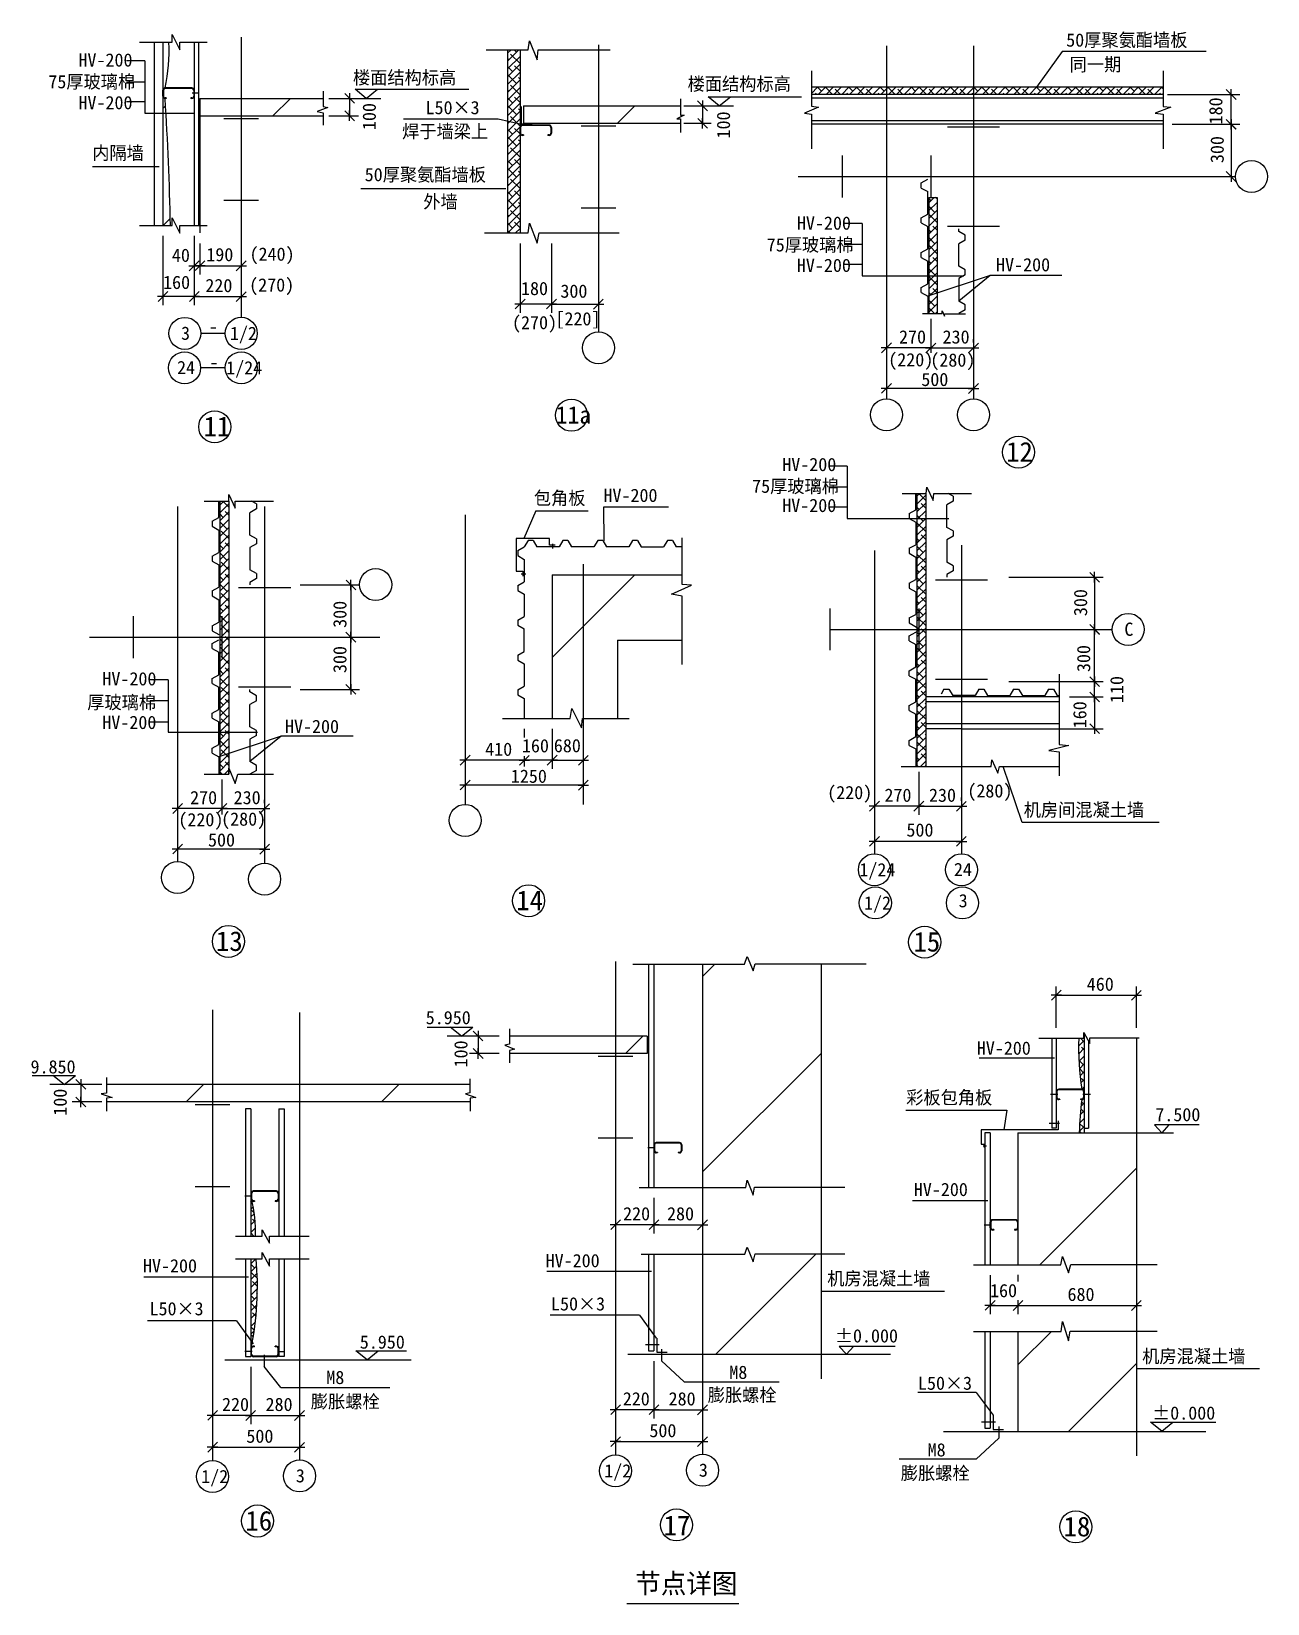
# Model space of a CAD drawing. Header units: metres. Extents: x 14794 to 21891, y 1575 to 10603.
import ezdxf

# ---------------------------------------------------------------- set-up
doc = ezdxf.new("R2010")
doc.units = ezdxf.units.M
for name, color, linetype in [('TK', 7, 'Continuous'), ('ZB', 7, 'Continuous'), ('ZC', 7, 'Continuous')]:
    doc.layers.add(name, color=color, linetype=linetype)
pattern_1 = [(45, (0, 0), (-561.266, 561.266), [])]
pattern_2 = [(45, (0, 0), (-336.76, 336.76), [])]
pattern_3 = [(45, (0, 0), (-449.013, 449.013), [])]

msp = doc.modelspace()

# ---------------------------------------------------------------- texts
for s, p in [('50厚聚氨酯墙板', (20735.17, 10515.82)), ('HV-200', (15063.5, 10401.24)), ('楼面结构标高', (16639.59, 10300.34)), ('同一期', (20754.73, 10375.55)), ('75厚玻璃棉', (14890.56, 10276.48)), ('楼面结构标高', (18561.18, 10264.23)), ('HV-200', (15063.5, 10156.41)), ('L50×3', (17056.52, 10127.95)), ('焊于墙梁上', (16921.98, 9991.5)), ('内隔墙', (15142.66, 9867.19)), ('50厚聚氨酯墙板', (16707.04, 9742.94)), ('外墙', (17043.73, 9587.89)), ('HV-200', (19188.99, 9464.63)), ('75厚玻璃棉', (19015.64, 9339.87)), ('40', (15600.1, 9279.97)), ('190', (15797.67, 9283.65)), ('(240)', (16045.96, 9286.49)), ('HV-200', (20332.51, 9225.62)), ('HV-200', (19188.59, 9222.06)), ('160', (15549.34, 9124.24)), ('220', (15792.17, 9106.06)), ('(270)', (16043.73, 9109.36)), ('180', (17604.7, 9089.11)), ('300', (17830.76, 9073.94)), ('(270)', (17553.02, 8893.19)), ('[220]', (17802.23, 8915.13)), ('3', (15652.5, 8832.37)), ('-', (15812.13, 8870.97)), ('1/2', (15933.38, 8831.31)), ('270', (19775.22, 8811)), ('230', (20025.22, 8811)), ('(220)', (19713.33, 8679.89)), ('(280)', (19954.98, 8678.21)), ('24', (15629.62, 8635.13)), ('-', (15815.89, 8666.86)), ('1/24', (15911.77, 8633.65)), ('500', (19903.22, 8566.91)), ('HV-200', (19104.82, 8078.46)), ('75厚玻璃棉', (18931.64, 7953.7)), ('包角板', (17678.21, 7885.48)), ('HV-200', (18078.08, 7901.21)), ('HV-200', (19104.59, 7843.37)), ('C', (21069.11, 7132.27)), ('HV-200', (15200.99, 6847.86)), ('厚玻璃棉', (15114.12, 6712.47)), ('HV-200', (15200.59, 6597.36)), ('HV-200', (16249.44, 6574.3)), ('410', (17398.89, 6443.42)), ('160', (17609.88, 6463.27)), ('680', (17793.13, 6463.9)), ('1250', (17546.33, 6288.46)), ('270', (15704.62, 6165.72)), ('230', (15954.62, 6165.72)), ('(220)', (19362.76, 6194.53)), ('270', (19691.52, 6179.28)), ('230', (19947.29, 6179.28)), ('(280)', (20167.66, 6204.12)), ('机房间混凝土墙', (20491.28, 6095.39)), ('(220)', (15637.07, 6038.7)), ('(280)', (15882.83, 6042.29)), ('500', (19817.76, 5979.57)), ('500', (15807.35, 5922.44)), ('1/24', (19547.32, 5751.3)), ('24', (20090.56, 5752.77)), ('1/2', (19574.24, 5560.52)), ('3', (20117.48, 5573.48)), ('460', (20853.36, 5094.26)), ('5.950', (17057.55, 4902.17)), ('HV-200', (20221.8, 4726.88)), ('9.850', (14788.28, 4619.71)), ('彩板包角板', (19816.6, 4443.47)), ('7.500', (21246.86, 4345.02)), ('HV-200', (19860.17, 3915.16)), ('220', (18190.79, 3775.88)), ('280', (18443.05, 3775.88)), ('HV-200', (15434.02, 3477.21)), ('HV-200', (17746.11, 3506.56)), ('机房混凝土墙', (19362.98, 3403.92)), ('160', (20297.8, 3334.57)), ('680', (20742.64, 3312.86)), ('L50×3', (15471.77, 3230.37)), ('L50×3', (17777.01, 3258.35)), ('5.950', (16679.08, 3039.05)), ('±0.000', (19407.42, 3074.84)), ('机房混凝土墙', (21171.36, 2957.67)), ('M8', (16486.6, 2835.84)), ('M8', (18800.8, 2865.45)), ('膨胀螺栓', (18677.03, 2734.77)), ('L50×3', (19884.09, 2802.91)), ('220', (15887.86, 2680.95)), ('280', (16137.86, 2680.95)), ('膨胀螺栓', (16397.9, 2697.61)), ('220', (18188.97, 2713.07)), ('280', (18452.06, 2713.07)), ('±0.000', (21228.97, 2631.63)), ('500', (16027.72, 2498.61)), ('500', (18341.92, 2530.73)), ('M8', (19939.44, 2420.06)), ('1/2', (15768.36, 2266.67)), ('1/2', (18082.56, 2299.18)), ('3', (18625.79, 2303.68)), ('膨胀螺栓', (19785.57, 2286.36)), ('3', (16311.59, 2271.17))]:
    msp.add_text(s, height=76).set_placement(p)
for s, p in [('180', (21631.87, 10069.22)), ('100', (16771, 10036.83)), ('100', (18804.89, 9988.54)), ('300', (21639.69, 9847.1)), ('300', (16602.27, 7178.25)), ('300', (20855.25, 7245.51)), ('300', (16602.27, 6918.7)), ('300', (20873.03, 6924.41)), ('110', (21063.68, 6746.45)), ('160', (20851.02, 6601.65)), ('100', (17297.3, 4653.88)), ('100', (14996.15, 4376.81))]:
    msp.add_text(s, height=76, rotation=90).set_placement(p)
at = {"layer": 'TK'}
for s, height, p in [('11a', 100, (17803.77, 8351.07)), ('11', 113, (15781.57, 8278.43)), ('12', 113, (20390.04, 8132.72)), ('14', 113, (17577.45, 5556.9)), ('13', 113, (15852.82, 5322.83)), ('15', 113, (19858.1, 5319.38)), ('16', 113, (16022.07, 1994.46)), ('17', 113, (18423.13, 1967.55)), ('18', 113, (20719.94, 1961.08)), ('节点详图', 113, (18260.3, 1633.72))]:
    msp.add_text(s, height=height, dxfattribs=at).set_placement(p)

# ---------------------------------------------------------------- blocks, each defined once
blk = doc.blocks.new('_DIMX')
blk.add_line((-150, 0), (150, 0))
at = {"color": 6}
blk.add_lwpolyline([(-142.1, -142.1), (138.89, 138.89)], dxfattribs=at)

# ---------------------------------------------------------------- hatches: boundary and pattern name
h = msp.add_hatch()
h.set_pattern_fill('ANSI38', scale=150)
h.paths.add_polyline_path([(15583.08, 10540.92), (15548.24, 10540.92), (15548.24, 10265.47, -0.41), (15561.13, 10278.36, 0.06)])
h = msp.add_hatch()
h.set_pattern_fill('ANSI38', scale=10)
h.paths.add_polyline_path([(17599.28, 10497.77), (17526.98, 10497.77), (17526.98, 9445.84), (17599.28, 9445.84)])
h = msp.add_hatch()
h.set_pattern_fill('ANSI38', scale=150)
h.paths.add_polyline_path([(15548.24, 9488.99), (15591.36, 9488.99, 0.01), (15561.13, 10218.84, -0.41), (15548.24, 10231.73)])
h = msp.add_hatch()
h.set_pattern_fill('AN31C', scale=150)
h.set_pattern_definition(pattern_2)
h.paths.add_polyline_path([(15998.24, 10118.84), (15998.24, 10218.84), (15761.35, 10218.84), (15761.35, 10118.84)])
h.paths.add_polyline_path([(16469.51, 10118.84), (16469.51, 10136.49), (16434.2, 10143.98), (16496.07, 10165.86), (16469.51, 10171.81), (16469.51, 10218.84), (15998.24, 10218.84), (15998.24, 10118.84)])
h = msp.add_hatch()
h.set_pattern_fill('ANSI38', scale=10)
h.paths.add_polyline_path([(21292.73, 10241.28), (21292.73, 10282.77), (20203.07, 10282.77), (20203.07, 10241.28)])
h.paths.add_polyline_path([(20203.07, 10241.28), (20203.07, 10282.77), (19703.07, 10282.77), (19703.07, 10241.28)])
h.paths.add_polyline_path([(19703.07, 10241.28), (19703.07, 10282.77), (19272.16, 10282.77), (19272.16, 10241.28)])
h = msp.add_hatch()
h.set_pattern_fill('AN31C', scale=150)
h.set_pattern_definition(pattern_2)
h.paths.add_polyline_path([(18049.28, 10075.69), (18049.28, 10175.69), (17619.53, 10175.69), (17619.53, 10075.69)])
h.paths.add_polyline_path([(18520.55, 10075.69), (18520.55, 10100.83), (18498.7, 10100.83), (18542.4, 10122.72), (18520.55, 10122.72), (18520.55, 10175.69), (18049.28, 10175.69), (18049.28, 10075.69)])
h = msp.add_hatch()
h.set_pattern_fill('ANSI38', scale=10)
h.paths.add_polyline_path([(19946.29, 9085.38), (19993.9, 9101.12), (19993.9, 9649.9), (19946.29, 9649.9)])
h.paths.add_polyline_path([(19946.29, 8982.95), (19993.9, 8982.95), (19993.9, 9101.12), (19946.29, 9085.38)])
h = msp.add_hatch()
h.set_pattern_fill('ANSI38', scale=10)
h.paths.add_polyline_path([(19928.65, 7754.31), (19878.08, 7739.09), (19878.08, 7180.62), (19888.79, 7174.49), (19888.79, 7169.22), (19928.65, 7169.22)])
h.paths.add_polyline_path([(19878.08, 7739.09), (19928.65, 7754.31), (19928.65, 7950.08), (19878.08, 7950.08)])
h.paths.add_polyline_path([(19928.65, 7169.22), (19888.79, 7169.22), (19888.79, 7163.94), (19878.08, 7157.82), (19878.08, 6382.74), (19928.65, 6382.74)])
h = msp.add_hatch()
h.set_pattern_fill('ANSI38', scale=10)
h.paths.add_polyline_path([(15875.24, 7124.63), (15927.33, 7124.63), (15927.33, 7905.49), (15875.24, 7905.49)])
h.paths.add_polyline_path([(15927.33, 7124.63), (15875.24, 7124.63), (15875.24, 6578.96), (15927.33, 6578.96)])
h.paths.add_polyline_path([(15927.33, 6457.18), (15927.33, 6578.96), (15875.24, 6578.96), (15875.24, 6439.96)])
h.paths.add_polyline_path([(15875.24, 6439.96), (15875.24, 6338.15), (15927.33, 6338.15), (15927.33, 6457.18)])
h = msp.add_hatch()
h.set_pattern_fill('AN31C', scale=200)
h.set_pattern_definition(pattern_3)
h.paths.add_polyline_path([(18158.55, 7107.8), (18530.1, 7107.8), (18530.1, 7360.6), (18468.18, 7371.15), (18584.3, 7422.87), (18530.1, 7427.84), (18530.1, 7482.8), (17783.55, 7482.8), (17783.55, 6657.65), (17886.77, 6657.65), (17897.19, 6715.25), (17952.71, 6603.44), (17956.82, 6657.65), (18158.55, 6657.65)])
h = msp.add_hatch()
h.set_pattern_fill('AN31C', scale=250)
h.set_pattern_definition(pattern_1)
h.paths.add_polyline_path([(20133.79, 6599.22), (20133.79, 6382.74), (20304.17, 6382.74), (20307.94, 6419.99), (20343.06, 6344.1), (20351.41, 6382.74), (20694.49, 6382.74), (20694.49, 6466.17), (20635.75, 6473.53), (20750.18, 6503.2), (20694.49, 6507.65), (20694.49, 6599.22)])
h = msp.add_hatch()
h.set_pattern_fill('AN31C', scale=250)
h.set_pattern_definition(pattern_1)
h.paths.add_polyline_path([(18647.41, 3964.36), (18895.1, 3964.36), (18902.98, 4007.22), (18938.19, 3920.2), (18945.41, 3966.21), (19327.41, 3966.21), (19327.41, 5249.19), (18949.11, 5249.19), (18938.19, 5208.91), (18902.98, 5291.67), (18888.18, 5247.34), (18647.41, 5247.34)])
h = msp.add_hatch()
h.set_pattern_fill('AN31C', scale=250)
h.set_pattern_definition(pattern_1)
h.paths.add_polyline_path([(17538.39, 4834.09), (17538.39, 4781.12), (17516.54, 4781.12), (17560.24, 4759.24), (17538.39, 4759.24), (17538.39, 4734.09), (18147.41, 4734.09), (18147.41, 4834.09)])
h.paths.add_polyline_path([(18147.41, 4834.09), (18147.41, 4734.09), (18328.96, 4734.09), (18328.96, 4834.09)])
h = msp.add_hatch()
h.set_pattern_fill('ANSI38', scale=10)
h.paths.add_polyline_path([(20839.08, 4498.48), (20837.97, 4498.48), (20837.97, 4516.14, 0.41), (20825.07, 4529.03, -0.05), (20807.69, 4822.18), (20835.88, 4822.18), (20835.88, 4853.65), (20839.08, 4847.94)])
h = msp.add_hatch()
h.set_pattern_fill('AN31C', scale=250)
h.set_pattern_definition(pattern_1)
h.paths.add_polyline_path([(17313.09, 4455.98), (17313.09, 4481.12), (17334.94, 4481.12), (17291.24, 4503), (17313.09, 4503), (17313.09, 4555.98), (16333.21, 4555.98), (16333.21, 4455.98)])
h.paths.add_polyline_path([(15833.21, 4555.98), (15833.21, 4455.98), (16333.21, 4455.98), (16333.21, 4555.98)])
h.paths.add_polyline_path([(15833.21, 4455.98), (15833.21, 4555.98), (15224.19, 4555.98), (15224.19, 4503), (15202.34, 4503), (15246.04, 4481.12), (15224.19, 4481.12), (15224.19, 4455.98)])
h = msp.add_hatch()
h.set_pattern_fill('ANSI38', scale=10)
h.paths.add_polyline_path([(20810.16, 4279.03), (20839.08, 4279.03), (20839.08, 4306.11), (20839.08, 4498.48), (20837.97, 4498.48), (20837.97, 4482.41, -0.41), (20825.07, 4469.51, 0.03)])
h = msp.add_hatch()
h.set_pattern_fill('AN31C', scale=200)
h.set_pattern_definition(pattern_3)
h.paths.add_polyline_path([(21138.13, 4279.03), (20458.13, 4279.03), (20458.13, 3520.85), (20704.74, 3520.85), (20713.7, 3567.5), (20748.91, 3475.2), (20761.51, 3522.7), (21138.13, 3522.7)])
h = msp.add_hatch()
h.set_pattern_fill('ANSI38', scale=10)
h.paths.add_polyline_path([(16053.21, 3685.61), (16079.26, 3685.61, 0.07), (16060.15, 3887.1, -0.25), (16054.47, 3897.79), (16054.47, 3914.27), (16053.21, 3914.27)])
h = msp.add_hatch()
h.set_pattern_fill('AN31C', scale=250)
h.set_pattern_definition(pattern_1)
h.paths.add_polyline_path([(18938.19, 3537.03), (18902.98, 3622.08), (18890.34, 3581.86), (18647.41, 3581.86), (18647.41, 3007.24), (19327.41, 3007.24), (19327.41, 3583.71), (18949.15, 3583.71)])
h = msp.add_hatch()
h.set_pattern_fill('ANSI38', scale=10)
h.paths.add_polyline_path([(16083.87, 3555.2), (16053.21, 3555.2), (16053.21, 3086.96), (16061.5, 3075.64, 0.07)])
h = msp.add_hatch()
h.set_pattern_fill('AN31C', scale=150)
h.set_pattern_definition(pattern_2)
h.paths.add_polyline_path([(20748.91, 3083.64), (20713.7, 3195.44), (20706.66, 3138.36), (20458.13, 3138.36), (20458.13, 2563.73), (21138.13, 2563.73), (21138.13, 3140.21), (20757.36, 3140.21)])

# ---------------------------------------------------------------- linework, layer by layer
for p, q in [((15601.76, 10540.92), (15601.76, 10584.62)), ((15601.76, 10584.62), (15645.53, 10497.21)), ((15998.24, 10570.03), (15998.24, 8961.54)), ((15413.59, 10540.92), (15601.76, 10540.92)), ((15498.24, 10540.92), (15498.24, 9488.99)), ((15548.24, 10540.92), (15548.24, 9488.99)), ((15645.53, 10540.92), (15803.07, 10540.92)), ((15645.53, 10497.21), (15645.53, 10540.92)), ((15728.24, 10540.92), (15728.24, 9488.99)), ((15753.24, 10540.92), (15753.24, 9488.99)), ((17403.93, 10497.77), (17646.59, 10497.77)), ((17526.98, 10497.77), (17526.98, 9445.84)), ((17599.28, 10497.77), (17599.28, 9445.84)), ((17646.59, 10497.77), (17652.81, 10548.73)), ((17652.81, 10548.73), (17696.57, 10440.1)), ((17696.57, 10440.1), (17703.21, 10497.77)), ((17703.21, 10497.77), (18116.46, 10497.77)), ((18049.28, 10526.88), (18049.28, 8878.54)), ((19703.07, 10521.09), (19703.07, 8493.88)), ((20203.07, 10521.09), (20203.07, 8494.3)), ((20711.35, 10487.7), (20565.29, 10282.77)), ((21537.94, 10487.7), (20711.35, 10487.7)), ((19272.16, 10376.6), (19272.16, 10173.14)), ((21292.73, 10376.6), (21292.73, 10172.21)), ((15548.24, 10231.73), (15548.24, 10265.47)), ((15551.21, 10265.47), (15551.21, 10231.73)), ((15715.34, 10278.36), (15561.13, 10278.36)), ((15715.34, 10275.39), (15561.13, 10275.39)), ((15568.08, 10221.81), (15561.13, 10221.81)), ((15568.08, 10218.84), (15561.13, 10218.84)), ((15568.08, 10221.81), (15568.08, 10218.84)), ((15708.39, 10221.81), (15708.39, 10218.84)), ((15715.34, 10221.81), (15708.39, 10221.81)), ((15715.34, 10218.84), (15708.39, 10218.84)), ((15757.02, 10247.81), (15717.01, 10247.81)), ((15725.26, 10265.47), (15725.26, 10231.73)), ((15728.24, 10265.47), (15728.24, 10231.73)), ((15761.35, 10218.84), (16469.51, 10218.84)), ((15761.35, 10218.84), (15761.35, 10118.84)), ((16469.51, 10259.95), (16469.51, 10171.81)), ((16500.92, 10218.84), (16670.79, 10218.84)), ((16604.96, 10218.84), (16798.87, 10218.84)), ((16620.79, 10219.04), (16620.79, 10219.24)), ((16620.79, 10218.84), (16620.79, 10118.84)), ((16716.35, 10218.59), (16651.77, 10270.87)), ((16651.77, 10270.87), (17305.37, 10270.87)), ((16716.35, 10218.59), (16780.93, 10270.87)), ((18520.55, 10216.81), (18520.55, 10122.72)), ((18678.66, 10228.29), (19214.93, 10228.29)), ((18743.24, 10176.01), (18678.66, 10228.29)), ((18743.24, 10176.01), (18807.82, 10228.29)), ((21292.73, 10282.77), (19272.16, 10282.77)), ((21292.73, 10241.28), (19272.16, 10241.28)), ((21292.73, 10220.54), (19272.16, 10220.54)), ((21317.75, 10241.28), (21731.85, 10241.28)), ((21681.85, 10070.1), (21681.85, 10241.08)), ((15761.35, 10118.84), (16469.51, 10118.84)), ((15761.35, 10118.84), (15761.35, 9445.99)), ((16496.07, 10165.86), (16434.2, 10143.98)), ((16434.2, 10143.98), (16469.51, 10136.49)), ((16469.51, 10171.81), (16496.07, 10165.86)), ((16469.51, 10136.49), (16469.51, 10065.21)), ((16500.92, 10118.84), (16670.79, 10118.84)), ((16620.79, 10118.64), (16620.79, 10118.44)), ((17608.22, 10070.19), (17608.22, 10171.73)), ((17619.53, 10175.69), (18520.55, 10175.69)), ((17619.53, 10175.69), (17619.53, 10075.69)), ((18542.4, 10122.72), (18498.7, 10100.83)), ((18520.55, 10122.72), (18542.4, 10122.72)), ((18539.02, 10175.69), (18697.4, 10175.69)), ((18631.57, 10175.69), (18825.48, 10175.69)), ((18647.4, 10175.89), (18647.4, 10176.09)), ((18647.4, 10175.69), (18647.4, 10075.69)), ((19312.18, 10167.61), (19232.56, 10134.26)), ((19232.56, 10134.26), (19272.16, 10128.94)), ((19272.16, 10173.14), (19312.18, 10167.61)), ((19272.16, 10128.94), (19272.16, 9929.72)), ((21335.04, 10167.61), (21245.74, 10134.26)), ((21245.74, 10134.26), (21292.73, 10128.28)), ((21292.73, 10172.21), (21335.04, 10167.61)), ((21292.73, 10128.28), (21292.73, 9929.72)), ((15898.24, 10103.84), (16098.24, 10103.84)), ((15998.24, 10103.84), (15998.24, 9633.84)), ((16929.07, 10101.31), (17473.66, 10101.31)), ((17473.66, 10101.31), (17608.22, 10070.19)), ((17599.28, 10018.43), (17599.28, 10052.16)), ((17602.26, 10052.16), (17602.26, 10018.43)), ((17669.54, 10070.19), (17608.22, 10070.19)), ((17766.38, 10065.06), (17612.18, 10065.06)), ((17766.38, 10062.08), (17612.18, 10062.08)), ((17619.53, 10075.69), (18520.55, 10075.69)), ((17776.3, 10052.16), (17776.3, 10018.43)), ((17779.28, 10052.16), (17779.28, 10018.43)), ((17949.28, 10060.69), (18149.28, 10060.69)), ((18049.28, 10060.69), (18049.28, 9590.69)), ((18498.7, 10100.83), (18520.55, 10100.83)), ((18520.55, 10100.83), (18520.55, 10022.06)), ((18539.02, 10075.69), (18697.4, 10075.69)), ((18647.4, 10075.49), (18647.4, 10075.29)), ((21292.73, 10090.64), (19272.16, 10090.64)), ((21292.73, 10069.9), (19272.16, 10069.9)), ((20053.07, 10054.9), (20353.07, 10054.9)), ((20203.07, 10054.9), (20203.07, 9484.9)), ((21344.37, 10069.9), (21731.85, 10069.9)), ((21344.37, 10069.9), (21731.85, 10069.9)), ((21681.85, 10069.7), (21681.85, 9770.1)), ((17619.12, 10008.51), (17612.18, 10008.51)), ((17619.12, 10005.54), (17612.18, 10005.54)), ((17619.12, 10008.51), (17619.12, 10005.54)), ((17759.44, 10008.51), (17759.44, 10005.54)), ((17766.38, 10008.51), (17759.44, 10008.51)), ((17766.38, 10005.54), (17759.44, 10005.54)), ((19448.07, 9889.9), (19448.07, 9649.9)), ((19958.07, 9889.9), (19958.07, 9649.9)), ((19196.61, 9769.9), (21679.96, 9769.9)), ((19448.07, 9769.9), (19958.07, 9769.9)), ((19902.58, 9732.88), (19940.45, 9754.55)), ((21344.37, 9769.9), (21707.34, 9769.9)), ((16685.63, 9700.44), (17517.56, 9700.44)), ((19902.58, 9704.04), (19902.58, 9732.88)), ((19902.58, 9704.04), (19940.45, 9683.45)), ((19940.45, 9554.55), (19940.45, 9683.45)), ((15898.24, 9633.84), (16098.24, 9633.84)), ((17949.28, 9590.69), (18149.28, 9590.69)), ((19946.29, 9649.9), (19946.29, 8982.95)), ((19946.29, 9649.9), (19993.9, 9649.9)), ((19993.9, 9649.9), (19993.9, 8982.95)), ((15413.59, 9488.99), (15601.76, 9488.99)), ((15601.76, 9488.99), (15601.76, 9532.7)), ((15601.76, 9532.7), (15645.53, 9445.29)), ((15645.53, 9445.29), (15645.53, 9488.99)), ((15645.53, 9488.99), (15803.07, 9488.99)), ((17645.72, 9445.84), (17652.81, 9502.55)), ((17652.81, 9502.55), (17696.57, 9387.58)), ((19902.58, 9532.88), (19940.45, 9554.55)), ((19902.58, 9504.04), (19902.58, 9532.88)), ((19902.58, 9504.04), (19940.45, 9483.45)), ((19940.45, 9354.55), (19940.45, 9483.45)), ((20053.07, 9484.9), (20353.07, 9484.9)), ((15548.24, 9428.99), (15548.24, 9030.77)), ((15728.24, 9428.99), (15728.24, 9030.77)), ((15728.24, 9428.99), (15728.24, 9030.77)), ((15998.24, 9428.99), (15998.24, 9030.77)), ((17395.6, 9445.84), (17645.72, 9445.84)), ((17696.57, 9387.58), (17709.64, 9445.84)), ((17709.64, 9445.84), (18168.94, 9445.84)), ((19703.07, 9409.9), (19703.07, 8735.71)), ((20118.07, 9455.14), (20118.07, 9469.9)), ((20155.94, 9433.47), (20118.07, 9455.14)), ((20155.94, 9404.64), (20118.07, 9384.05)), ((20155.94, 9404.64), (20155.94, 9433.47)), ((15728.24, 9368.99), (15728.24, 9207.78)), ((15761.35, 9385.99), (15761.35, 9207.78)), ((15761.35, 9385.99), (15761.35, 9207.78)), ((15998.24, 9368.99), (15998.24, 9207.78)), ((17599.28, 9385.84), (17599.28, 8987.62)), ((17779.28, 9385.84), (17779.28, 8987.62)), ((17779.28, 9385.84), (17779.28, 8987.62)), ((18049.28, 9385.84), (18049.28, 8878.54)), ((19902.58, 9332.88), (19940.45, 9354.55)), ((19902.58, 9304.04), (19902.58, 9332.88)), ((19902.58, 9304.04), (19940.45, 9283.45)), ((20118.07, 9255.14), (20118.07, 9384.05)), ((15728.04, 9257.78), (15727.84, 9257.78)), ((15761.35, 9257.78), (15728.24, 9257.78)), ((15761.55, 9257.78), (15761.75, 9257.78)), ((15761.55, 9257.78), (15998.04, 9257.78)), ((19940.45, 9154.55), (19940.45, 9283.45)), ((20155.94, 9233.47), (20118.07, 9255.14)), ((20155.94, 9204.64), (20155.94, 9233.47)), ((19902.58, 9132.88), (19940.45, 9154.55)), ((19902.58, 9104.04), (19902.58, 9132.88)), ((20299.01, 9201.97), (19940.45, 9083.45)), ((20155.94, 9204.64), (20118.07, 9184.05)), ((20299.01, 9201.97), (20118.07, 9055.14)), ((20118.07, 9184.05), (20118.07, 9055.14)), ((15728.04, 9080.77), (15548.44, 9080.77)), ((15728.44, 9080.77), (15998.04, 9080.77)), ((17779.08, 9037.62), (17599.48, 9037.62)), ((17779.48, 9037.62), (18049.08, 9037.62)), ((19902.58, 9104.04), (19940.45, 9083.45)), ((19940.45, 9083.45), (19940.45, 8982.95)), ((20155.94, 9033.47), (20118.07, 9055.14)), ((20155.94, 9004.64), (20155.94, 9033.47)), ((19909.3, 8982.95), (20022.07, 8982.95)), ((19958.07, 8952.8), (19958.07, 8757.12)), ((20022.07, 8998.34), (20036.67, 8967.55)), ((20022.07, 8982.95), (20022.07, 8998.34)), ((20036.67, 8982.14), (20157.56, 8982.14)), ((20036.67, 8967.55), (20036.67, 8982.14)), ((20155.94, 9004.64), (20118.07, 8984.05)), ((19957.87, 8785.71), (19703.27, 8785.71)), ((19958.07, 8844.04), (19958.07, 8757.12)), ((19958.27, 8785.71), (20202.87, 8785.71)), ((20203.07, 8816.89), (20203.07, 8835.71)), ((19703.07, 8572), (19703.07, 8502.74)), ((20202.87, 8552.74), (19703.27, 8552.74)), ((20203.07, 8572), (20203.07, 8502.74)), ((19793.34, 7950.08), (19931.57, 7950.08)), ((19871.18, 7855.67), (19871.18, 7950.08)), ((19878.08, 7950.08), (19878.08, 6382.74)), ((19928.65, 7950.08), (19928.65, 6382.74)), ((19931.57, 7950.08), (19935.25, 7985.24)), ((19935.25, 7985.24), (19970.36, 7909.43)), ((19970.36, 7909.43), (19974.82, 7950.08)), ((19974.82, 7950.08), (20191.27, 7950.08)), ((20086.66, 7934.48), (20057.97, 7950.08)), ((15632.47, 7875.82), (15632.47, 5836.61)), ((15785.42, 7905.49), (15927.33, 7905.49)), ((15869.86, 7811.08), (15869.86, 7905.49)), ((15875.24, 7905.49), (15875.24, 6338.15)), ((15927.33, 7905.49), (15927.33, 7944.01)), ((15927.33, 7944.01), (15962.44, 7864.61)), ((15927.33, 7905.49), (15927.33, 6338.15)), ((15962.44, 7905.49), (16183.35, 7905.49)), ((15962.44, 7864.61), (15962.44, 7905.49)), ((16085.34, 7861.06), (16047.47, 7839.38)), ((16085.34, 7889.89), (16056.65, 7905.49)), ((16085.34, 7889.89), (16085.34, 7861.06)), ((16132.47, 7875.82), (16132.47, 5827.3)), ((18078.72, 7870.43), (18080.1, 7678.74)), ((19833.31, 7835.08), (19871.18, 7855.67)), ((20086.66, 7905.64), (20048.79, 7883.97)), ((20048.79, 7755.07), (20048.79, 7883.97)), ((20086.66, 7934.48), (20086.66, 7905.64)), ((15831.99, 7790.49), (15869.86, 7811.08)), ((15831.99, 7790.49), (15831.99, 7761.65)), ((16047.47, 7710.48), (16047.47, 7839.38)), ((17283.77, 7827.77), (17283.77, 6164.47)), ((17689.41, 7850.12), (17620.07, 7690.6)), ((19833.31, 7835.08), (19833.31, 7806.24)), ((19833.31, 7806.24), (19871.18, 7784.57)), ((19871.18, 7784.57), (19871.18, 7655.67)), ((15831.99, 7761.65), (15869.86, 7739.98)), ((15869.86, 7739.98), (15869.86, 7611.08)), ((16085.34, 7689.89), (16047.47, 7710.48)), ((16085.34, 7689.89), (16085.34, 7661.06)), ((17768.89, 7690.6), (17576.89, 7690.6)), ((17576.89, 7690.6), (17576.89, 7502.97)), ((17645.22, 7680.67), (17623.55, 7642.8)), ((17674.06, 7680.67), (17645.22, 7680.67)), ((17674.06, 7680.67), (17694.65, 7642.8)), ((17768.89, 7653.49), (17768.89, 7690.6)), ((17845.22, 7680.67), (17823.55, 7642.8)), ((17874.06, 7680.67), (17845.22, 7680.67)), ((17874.06, 7680.67), (17894.65, 7642.8)), ((18045.22, 7680.67), (18023.55, 7642.8)), ((18074.06, 7680.67), (18045.22, 7680.67)), ((18074.06, 7680.67), (18094.65, 7642.8)), ((18245.22, 7680.67), (18223.55, 7642.8)), ((18274.06, 7680.67), (18245.22, 7680.67)), ((18274.06, 7680.67), (18294.65, 7642.8)), ((18445.22, 7680.67), (18423.55, 7642.8)), ((18474.06, 7680.67), (18445.22, 7680.67)), ((18474.06, 7680.67), (18494.65, 7642.8)), ((18530.1, 7427.84), (18530.1, 7694.91)), ((20086.66, 7734.48), (20048.79, 7755.07)), ((20086.66, 7705.64), (20048.79, 7683.97)), ((20048.79, 7683.97), (20048.79, 7555.07)), ((20086.66, 7734.48), (20086.66, 7705.64)), ((15831.99, 7590.49), (15869.86, 7611.08)), ((15831.99, 7590.49), (15831.99, 7561.65)), ((16085.34, 7661.06), (16047.47, 7639.38)), ((16047.47, 7639.38), (16047.47, 7510.48)), ((17585.68, 7622.21), (17623.55, 7642.8)), ((17585.68, 7622.21), (17585.68, 7593.37)), ((17585.68, 7593.37), (17623.55, 7571.7)), ((17823.55, 7642.8), (17694.65, 7642.8)), ((17801.67, 7653.49), (17768.89, 7653.49)), ((17786.19, 7660.96), (17786.19, 7634.09)), ((18023.55, 7642.8), (17894.65, 7642.8)), ((18223.55, 7642.8), (18094.65, 7642.8)), ((18294.65, 7642.8), (18423.55, 7642.8)), ((18530.1, 7642.8), (18494.65, 7642.8)), ((19633.79, 7621.52), (19633.79, 5881.2)), ((19833.31, 7635.08), (19871.18, 7655.67)), ((19833.31, 7635.08), (19833.31, 7606.24)), ((19833.31, 7606.24), (19871.18, 7584.57)), ((19871.18, 7584.57), (19871.18, 7455.67)), ((20133.79, 7652.21), (20133.79, 5881.2)), ((15831.99, 7561.65), (15869.86, 7539.98)), ((15869.86, 7539.98), (15869.86, 7411.08)), ((16085.34, 7489.89), (16047.47, 7510.48)), ((17576.89, 7502.97), (17615.08, 7502.97)), ((17615.08, 7502.97), (17615.08, 7475.85)), ((17623.55, 7571.7), (17623.55, 7442.8)), ((17962.35, 7543.08), (17962.35, 6164.47)), ((20086.66, 7534.48), (20048.79, 7555.07)), ((20086.66, 7505.64), (20048.79, 7483.97)), ((20086.66, 7534.48), (20086.66, 7505.64)), ((15831.99, 7390.49), (15869.86, 7411.08)), ((15982.47, 7409.63), (16282.47, 7409.63)), ((16085.34, 7461.06), (16047.47, 7439.38)), ((16047.47, 7439.38), (16047.47, 7424.63)), ((16085.34, 7489.89), (16085.34, 7461.06)), ((16132.47, 7409.63), (16132.47, 6839.63)), ((16335.65, 7424.63), (16677.55, 7424.63)), ((16627.55, 7424.43), (16627.55, 7124.83)), ((17585.68, 7422.21), (17623.55, 7442.8)), ((17585.68, 7422.21), (17585.68, 7393.37)), ((17632.47, 7487.29), (17604.61, 7487.29)), ((17783.55, 7482.8), (18530.1, 7482.8)), ((17783.55, 7482.8), (17783.55, 6657.65)), ((18468.18, 7371.15), (18584.3, 7422.87)), ((18584.3, 7422.87), (18530.1, 7427.84)), ((19833.31, 7435.08), (19871.18, 7455.67)), ((19833.31, 7435.08), (19833.31, 7406.24)), ((19833.31, 7406.24), (19871.18, 7384.57)), ((19983.79, 7454.22), (20283.79, 7454.22)), ((20048.79, 7483.97), (20048.79, 7469.22)), ((20133.79, 7454.22), (20133.79, 6884.22)), ((20405.28, 7469.22), (20948.32, 7469.22)), ((20898.32, 7469.02), (20898.32, 7169.42)), ((15831.99, 7390.49), (15831.99, 7361.65)), ((15831.99, 7361.65), (15869.86, 7339.98)), ((15869.86, 7339.98), (15869.86, 7211.08)), ((17585.68, 7393.37), (17623.55, 7371.7)), ((17623.55, 7371.7), (17623.55, 7242.8)), ((18530.1, 7360.6), (18468.18, 7371.15)), ((18530.1, 6967.62), (18530.1, 7360.6)), ((19871.18, 7384.57), (19871.18, 7255.67)), ((15377.47, 7244.63), (15377.47, 7004.63)), ((15887.47, 7244.63), (15887.47, 7004.63)), ((17585.68, 7222.21), (17623.55, 7242.8)), ((19378.79, 7289.22), (19378.79, 7049.22)), ((19833.31, 7235.08), (19871.18, 7255.67)), ((19833.31, 7235.08), (19833.31, 7206.24)), ((19888.79, 7289.22), (19888.79, 7049.22)), ((15831.99, 7190.49), (15869.86, 7211.08)), ((15831.99, 7190.49), (15831.99, 7161.65)), ((15831.99, 7161.65), (15869.86, 7139.98)), ((17585.68, 7222.21), (17585.68, 7193.37)), ((17585.68, 7193.37), (17623.55, 7171.7)), ((17623.55, 7042.8), (17623.55, 7171.7)), ((19378.79, 7169.22), (19888.79, 7169.22)), ((19396.78, 7169.22), (20997.74, 7169.22)), ((19833.31, 7206.24), (19888.79, 7174.49)), ((19833.31, 7132.19), (19888.79, 7163.94)), ((19833.31, 7103.36), (19833.31, 7132.19)), ((20405.28, 7169.22), (20948.32, 7169.22)), ((20405.28, 7169.22), (20948.32, 7169.22)), ((20898.32, 6869.42), (20898.32, 7169.02)), ((15126.01, 7124.63), (16793.56, 7124.63)), ((15377.47, 7124.63), (15887.47, 7124.63)), ((15831.99, 7087.6), (15869.86, 7109.27)), ((15831.99, 7058.77), (15831.99, 7087.6)), ((15831.99, 7058.77), (15869.86, 7038.18)), ((16335.65, 7124.63), (16677.55, 7124.63)), ((16335.65, 7124.63), (16677.55, 7124.63)), ((16627.55, 6824.83), (16627.55, 7124.43)), ((17585.68, 7022.21), (17623.55, 7042.8)), ((18158.55, 7107.8), (18530.1, 7107.8)), ((18158.55, 7107.8), (18158.55, 6657.65)), ((19833.31, 7103.36), (19871.18, 7082.77)), ((19871.18, 6953.86), (19871.18, 7082.77)), ((15869.86, 6909.27), (15869.86, 7038.18)), ((17585.68, 7022.21), (17585.68, 6993.37)), ((17585.68, 6993.37), (17623.55, 6971.7)), ((17623.55, 6971.7), (17623.55, 6842.8)), ((19833.31, 6932.19), (19871.18, 6953.86)), ((15831.99, 6887.6), (15869.86, 6909.27)), ((15831.99, 6858.77), (15831.99, 6887.6)), ((19833.31, 6903.36), (19833.31, 6932.19)), ((19833.31, 6903.36), (19871.18, 6882.77)), ((19871.18, 6753.86), (19871.18, 6882.77)), ((19983.79, 6884.22), (20283.79, 6884.22)), ((20405.28, 6869.22), (20948.32, 6869.22)), ((20694.49, 6911.84), (20694.49, 6507.65)), ((20754.49, 6869.22), (20948.32, 6869.22)), ((20898.32, 6869.42), (20898.32, 6869.62)), ((20898.32, 6781.62), (20898.32, 6869.22)), ((15831.99, 6858.77), (15869.86, 6838.18)), ((15869.86, 6709.27), (15869.86, 6838.18)), ((15982.47, 6839.63), (16282.47, 6839.63)), ((16047.47, 6809.87), (16047.47, 6824.63)), ((16085.34, 6788.2), (16047.47, 6809.87)), ((16085.34, 6759.36), (16085.34, 6788.2)), ((16335.65, 6824.63), (16677.55, 6824.63)), ((17585.68, 6822.21), (17623.55, 6842.8)), ((17585.68, 6822.21), (17585.68, 6793.37)), ((17585.68, 6793.37), (17623.55, 6771.7)), ((17623.55, 6771.7), (17623.55, 6657.65)), ((19633.79, 6809.22), (19633.79, 6103.99)), ((20694.49, 6781.62), (19928.65, 6781.62)), ((20032.96, 6826.7), (20017.36, 6798)), ((20032.96, 6826.7), (20061.8, 6826.7)), ((20061.8, 6826.7), (20083.47, 6788.83)), ((20212.37, 6788.83), (20083.47, 6788.83)), ((20232.96, 6826.7), (20212.37, 6788.83)), ((20232.96, 6826.7), (20261.8, 6826.7)), ((20261.8, 6826.7), (20283.47, 6788.83)), ((20283.47, 6788.83), (20412.37, 6788.83)), ((20432.96, 6826.7), (20412.37, 6788.83)), ((20432.96, 6826.7), (20461.8, 6826.7)), ((20461.8, 6826.7), (20483.47, 6788.83)), ((20483.47, 6788.83), (20612.37, 6788.83)), ((20632.96, 6826.7), (20612.37, 6788.83)), ((20632.96, 6826.7), (20661.8, 6826.7)), ((20661.8, 6826.7), (20683.47, 6788.83)), ((20683.47, 6788.83), (20694.49, 6788.83)), ((20754.49, 6781.62), (20948.32, 6781.62)), ((20754.49, 6781.62), (20948.32, 6781.62)), ((20898.32, 6781.42), (20898.32, 6781.22)), ((20898.32, 6781.42), (20898.32, 6599.42)), ((15632.47, 6764.63), (15632.47, 6090.44)), ((15831.99, 6687.6), (15869.86, 6709.27)), ((15831.99, 6658.77), (15831.99, 6687.6)), ((16085.34, 6759.36), (16047.47, 6738.77)), ((16047.47, 6609.87), (16047.47, 6738.77)), ((17886.77, 6657.65), (17897.19, 6715.25)), ((17897.19, 6715.25), (17952.71, 6603.44)), ((19833.31, 6732.19), (19871.18, 6753.86)), ((19833.31, 6703.36), (19833.31, 6732.19)), ((19833.31, 6703.36), (19871.18, 6682.77)), ((19871.18, 6553.86), (19871.18, 6682.77)), ((20694.49, 6753.72), (19928.65, 6753.72)), ((15831.99, 6658.77), (15869.86, 6638.18)), ((15869.86, 6509.27), (15869.86, 6638.18)), ((16085.34, 6588.2), (16047.47, 6609.87)), ((17497.46, 6657.65), (17886.77, 6657.65)), ((17623.55, 6597.65), (17623.55, 6548.72)), ((17783.55, 6597.65), (17783.55, 6368.13)), ((17952.71, 6603.44), (17956.82, 6657.65)), ((17956.82, 6657.65), (18224.75, 6657.65)), ((20694.49, 6627.11), (19928.65, 6627.11)), ((20133.79, 6599.22), (19928.65, 6599.22)), ((20133.79, 6599.22), (20694.49, 6599.22)), ((20133.79, 6599.22), (20133.79, 6382.74)), ((20666.41, 6599.22), (20948.32, 6599.22)), ((15831.99, 6487.6), (15869.86, 6509.27)), ((16228.41, 6556.7), (15869.86, 6438.18)), ((16085.34, 6559.36), (16047.47, 6538.77)), ((16228.41, 6556.7), (16047.47, 6409.87)), ((16047.47, 6538.77), (16047.47, 6409.87)), ((16085.34, 6559.36), (16085.34, 6588.2)), ((17283.77, 6553.3), (17283.77, 6224.9)), ((17783.55, 6537.65), (17783.55, 6368.13)), ((17962.35, 6553.3), (17962.35, 6224.9)), ((17962.35, 6537.65), (17962.35, 6368.13)), ((19833.31, 6532.19), (19871.18, 6553.86)), ((19833.31, 6503.36), (19833.31, 6532.19)), ((19833.31, 6503.36), (19871.18, 6482.77)), ((20750.18, 6503.2), (20635.75, 6473.53)), ((20694.49, 6507.65), (20750.18, 6503.2)), ((15831.99, 6458.77), (15831.99, 6487.6)), ((15831.99, 6458.77), (15869.86, 6438.18)), ((15869.86, 6438.18), (15869.86, 6338.15)), ((16085.34, 6388.2), (16047.47, 6409.87)), ((17283.77, 6493.3), (17283.77, 6368.13)), ((17623.35, 6418.13), (17283.97, 6418.13)), ((17623.55, 6441.47), (17623.55, 6390.95)), ((17623.55, 6441.47), (17623.55, 6381.32)), ((17783.35, 6418.13), (17623.75, 6418.13)), ((17783.75, 6418.13), (17962.15, 6418.13)), ((19871.18, 6482.77), (19871.18, 6382.74)), ((20304.17, 6382.74), (20307.94, 6419.99)), ((20307.94, 6419.99), (20343.06, 6344.1)), ((20635.75, 6473.53), (20694.49, 6466.17)), ((20694.49, 6466.17), (20694.49, 6327.92)), ((15785.42, 6338.15), (15927.33, 6338.15)), ((15927.33, 6372.1), (15962.44, 6284.69)), ((15927.33, 6338.15), (15927.33, 6372.1)), ((15962.44, 6284.69), (15979.32, 6338.15)), ((15979.32, 6338.15), (16183.35, 6338.15)), ((16085.34, 6359.36), (16047.47, 6338.77)), ((16085.34, 6359.36), (16085.34, 6388.2)), ((19786.74, 6382.74), (20304.17, 6382.74)), ((19888.79, 6352.11), (19888.79, 6103.99)), ((20343.06, 6344.1), (20351.41, 6382.74)), ((20351.41, 6382.74), (20694.49, 6382.74)), ((20482.51, 6061.2), (20374.02, 6382.74)), ((15887.47, 6307.52), (15887.47, 6111.42)), ((17962.15, 6274.9), (17283.97, 6274.9)), ((15887.27, 6140.44), (15632.67, 6140.44)), ((15887.47, 6198.76), (15887.47, 6105.97)), ((15887.67, 6140.44), (16132.27, 6140.44)), ((16132.47, 6171.62), (16132.47, 6190.44)), ((19888.59, 6153.99), (19633.99, 6153.99)), ((19888.79, 6212.32), (19888.79, 6103.99)), ((19888.99, 6153.99), (20133.59, 6153.99)), ((20133.79, 6185.17), (20133.79, 6203.99)), ((19633.79, 5971.31), (19633.79, 5902.05)), ((20133.79, 5971.31), (20133.79, 5902.05)), ((15632.47, 5926.73), (15632.47, 5857.47)), ((16132.27, 5907.47), (15632.67, 5907.47)), ((16132.47, 5926.73), (16132.47, 5857.47)), ((20133.59, 5952.05), (19633.99, 5952.05)), ((18147.41, 5262.27), (18147.41, 2429.66)), ((18246.54, 5247.34), (18888.18, 5247.34)), ((18337.41, 5247.34), (18337.41, 3964.36)), ((18367.41, 5247.34), (18367.41, 3964.36)), ((18647.41, 5247.34), (18647.41, 2433.1)), ((18888.18, 5247.34), (18902.98, 5291.67)), ((18902.98, 5291.67), (18938.19, 5208.91)), ((18938.19, 5208.91), (18949.11, 5249.19)), ((18949.11, 5249.19), (19587.08, 5249.19)), ((19327.41, 5249.19), (19327.41, 2866.21)), ((18647.41, 5235.78), (18647.41, 3964.36)), ((20678.13, 4882.18), (20678.13, 5118.69)), ((20678.33, 5068.69), (21137.93, 5068.69)), ((21138.13, 4882.18), (21138.13, 5118.69)), ((15833.21, 4984.16), (15833.21, 2397.53)), ((15833.21, 4984.16), (15833.21, 2397.53)), ((16333.21, 4969.22), (16333.21, 2400.98)), ((17066.41, 4886), (17327.62, 4886)), ((17263.04, 4833.72), (17198.47, 4886)), ((17263.04, 4833.72), (17327.62, 4886)), ((17538.39, 4875.21), (17538.39, 4787.86)), ((17374.35, 4834.09), (17180.44, 4834.09)), ((17478.39, 4834.09), (17308.52, 4834.09)), ((17358.52, 4834.29), (17358.52, 4834.49)), ((17358.52, 4834.09), (17358.52, 4734.09)), ((17538.39, 4787.86), (17510.82, 4781.12)), ((18328.96, 4834.09), (17538.39, 4834.09)), ((18328.96, 4834.09), (18328.96, 4734.09)), ((20578.18, 4822.18), (20835.88, 4822.18)), ((20653.13, 4822.18), (20653.13, 4306.11)), ((20678.13, 4822.18), (20678.13, 4306.11)), ((20835.88, 4822.18), (20835.88, 4853.65)), ((20835.88, 4853.65), (20871.1, 4790.71)), ((20839.08, 4847.94), (20839.08, 4306.11)), ((20864.08, 4803.26), (20864.08, 4306.11)), ((20871.1, 4790.71), (20871.1, 4824.03)), ((20871.1, 4824.03), (21153.18, 4824.03)), ((21138.13, 4824.03), (21138.13, 2422.7)), ((17478.39, 4734.09), (17308.52, 4734.09)), ((17358.52, 4733.89), (17358.52, 4733.69)), ((17510.82, 4781.12), (17567.62, 4759.24)), ((17567.62, 4759.24), (17538.39, 4752.12)), ((17538.39, 4752.12), (17538.39, 4680.47)), ((18328.96, 4734.09), (17538.39, 4734.09)), ((18047.41, 4719.09), (18247.41, 4719.09)), ((18147.41, 4719.09), (18147.41, 4249.09)), ((14797.5, 4607.98), (15045.59, 4607.98)), ((14981.02, 4555.71), (14916.44, 4607.98)), ((14981.02, 4555.71), (15045.59, 4607.98)), ((15092.97, 4555.98), (14899.06, 4555.98)), ((15197.01, 4555.98), (15027.14, 4555.98)), ((15077.14, 4556.18), (15077.14, 4556.38)), ((15077.14, 4555.98), (15077.14, 4455.98)), ((15224.19, 4597.09), (15224.19, 4506.22)), ((17313.09, 4555.98), (15224.19, 4555.98)), ((17313.09, 4507.16), (17313.09, 4588.29)), ((20679.24, 4482.41), (20679.24, 4516.14)), ((20682.21, 4516.14), (20682.21, 4482.41)), ((20825.07, 4529.03), (20692.13, 4529.03)), ((20825.07, 4526.06), (20692.13, 4526.06)), ((20835, 4516.14), (20835, 4482.41)), ((20837.97, 4516.14), (20837.97, 4482.41)), ((15197.01, 4455.98), (15027.14, 4455.98)), ((15077.14, 4455.78), (15077.14, 4455.58)), ((15224.19, 4506.22), (15194.57, 4503)), ((15194.57, 4503), (15256.49, 4481.12)), ((15256.49, 4481.12), (15224.19, 4477.34)), ((15224.19, 4477.34), (15224.19, 4402.35)), ((17313.09, 4455.98), (15224.19, 4455.98)), ((15733.21, 4440.98), (15933.21, 4440.98)), ((15833.21, 4440.98), (15833.21, 3970.98)), ((17313.09, 4507.16), (17285.06, 4503)), ((17285.06, 4503), (17344.99, 4481.12)), ((17344.99, 4481.12), (17313.09, 4477.32)), ((17313.09, 4477.32), (17313.09, 4402.35)), ((17313.09, 4477.32), (17313.09, 4402.13)), ((20688.01, 4498.48), (20644.17, 4498.48)), ((20699.08, 4472.48), (20692.13, 4472.48)), ((20699.08, 4469.51), (20692.13, 4469.51)), ((20699.08, 4472.48), (20699.08, 4469.51)), ((20818.13, 4472.48), (20818.13, 4469.51)), ((20825.07, 4472.48), (20818.13, 4472.48)), ((20825.07, 4469.51), (20818.13, 4469.51)), ((20874.27, 4498.48), (20830.43, 4498.48)), ((16023.21, 4416.62), (16023.21, 3686.24)), ((16053.21, 4416.62), (16023.21, 4416.62)), ((16053.21, 4416.62), (16053.21, 3686.24)), ((16214.47, 4416.62), (16244.47, 4416.62)), ((16214.47, 4416.62), (16214.47, 3686.24)), ((16244.47, 4416.62), (16244.47, 3686.24)), ((19815.08, 4409.09), (20393.32, 4409.09)), ((20393.32, 4409.09), (20377.74, 4296.18)), ((20688.71, 4346.78), (20688.71, 4296.18)), ((18047.41, 4249.09), (18247.41, 4249.09)), ((20688.71, 4296.18), (20247.83, 4296.18)), ((20247.83, 4296.18), (20247.83, 4213.77)), ((20268.13, 4279.03), (20268.13, 3520.85)), ((20298.13, 4279.03), (20268.13, 4279.03)), ((20298.13, 4279.03), (20298.13, 3520.85)), ((20458.13, 4279.03), (21350.51, 4279.03)), ((20458.13, 4279.03), (20458.13, 3520.85)), ((20695.76, 4331.23), (20638.23, 4331.23)), ((20678.13, 4306.11), (20653.13, 4306.11)), ((20839.08, 4306.11), (20839.08, 4279.03)), ((20839.08, 4306.11), (20864.08, 4306.11)), ((18375.82, 4192.39), (18332.65, 4192.39)), ((18368.67, 4175.91), (18368.67, 4209.64)), ((18371.65, 4209.64), (18371.65, 4175.91)), ((18514.51, 4222.54), (18381.57, 4222.54)), ((18514.51, 4219.56), (18381.57, 4219.56)), ((18388.52, 4165.99), (18381.57, 4165.99)), ((18388.52, 4163.01), (18381.57, 4163.01)), ((18388.52, 4165.99), (18388.52, 4163.01)), ((18507.57, 4165.99), (18507.57, 4163.01)), ((18514.51, 4165.99), (18507.57, 4165.99)), ((18514.51, 4163.01), (18507.57, 4163.01)), ((18524.43, 4209.64), (18524.43, 4175.91)), ((18527.41, 4209.64), (18527.41, 4175.91)), ((20247.83, 4213.77), (20264.43, 4213.77)), ((20276.62, 4202.33), (20257.58, 4202.33)), ((20264.43, 4213.77), (20264.43, 4193.53)), ((18895.1, 3964.36), (18902.98, 4007.22)), ((18902.98, 4007.22), (18938.19, 3920.2)), ((15733.21, 3970.98), (15933.21, 3970.98)), ((16061.62, 3914.27), (16018.45, 3914.27)), ((16054.47, 3897.79), (16054.47, 3931.52)), ((16057.45, 3931.52), (16057.45, 3897.79)), ((16200.31, 3944.42), (16067.37, 3944.42)), ((16200.31, 3941.45), (16067.37, 3941.45)), ((16074.32, 3887.87), (16067.37, 3887.87)), ((16074.32, 3884.9), (16067.37, 3884.9)), ((16074.32, 3887.87), (16074.32, 3884.9)), ((16200.31, 3887.87), (16193.37, 3887.87)), ((16193.37, 3887.87), (16193.37, 3884.9)), ((16200.31, 3884.9), (16193.37, 3884.9)), ((16210.23, 3931.52), (16210.23, 3897.79)), ((16213.21, 3931.52), (16213.21, 3897.79)), ((18147.41, 3904.36), (18147.41, 3700.59)), ((18283.23, 3964.36), (18895.1, 3964.36)), ((18367.41, 3904.36), (18367.41, 3700.59)), ((18367.41, 3904.36), (18367.41, 3700.59)), ((18647.41, 3904.36), (18647.41, 3700.59)), ((18938.19, 3920.2), (18945.41, 3966.21)), ((18945.41, 3966.21), (19464.39, 3966.21)), ((16118.85, 3721.96), (16160.44, 3644.08)), ((16118.85, 3685.61), (16118.85, 3721.96)), ((18367.21, 3750.59), (18147.61, 3750.59)), ((18367.61, 3750.59), (18647.21, 3750.59)), ((20306.53, 3748.88), (20263.37, 3748.88)), ((20299.39, 3732.41), (20299.39, 3766.14)), ((20302.37, 3766.14), (20302.37, 3732.41)), ((20445.23, 3779.03), (20312.29, 3779.03)), ((20445.23, 3776.06), (20312.29, 3776.06)), ((20319.23, 3722.48), (20312.29, 3722.48)), ((20319.23, 3719.51), (20312.29, 3719.51)), ((20319.23, 3722.48), (20319.23, 3719.51)), ((20438.29, 3722.48), (20438.29, 3719.51)), ((20445.23, 3722.48), (20438.29, 3722.48)), ((20445.23, 3719.51), (20438.29, 3719.51)), ((20455.15, 3766.14), (20455.15, 3732.41)), ((20458.13, 3766.14), (20458.13, 3732.41)), ((15965.49, 3685.61), (16118.85, 3685.61)), ((16160.44, 3685.61), (16389.18, 3685.61)), ((16160.44, 3644.08), (16160.44, 3685.61)), ((18890.34, 3581.86), (18902.98, 3622.08)), ((18902.98, 3622.08), (18938.19, 3537.03)), ((15965.49, 3555.2), (16118.85, 3555.2)), ((16023.21, 3555.2), (16023.21, 2994.49)), ((16053.21, 3555.2), (16053.21, 2994.49)), ((16118.85, 3555.2), (16118.85, 3591.55)), ((16118.85, 3591.55), (16160.44, 3513.67)), ((16160.44, 3513.67), (16160.44, 3555.2)), ((16160.44, 3555.2), (16389.18, 3555.2)), ((16214.47, 3549.74), (16214.47, 2994.49)), ((16244.47, 3549.74), (16244.47, 2994.49)), ((18295.01, 3581.86), (18890.34, 3581.86)), ((18337.41, 3581.86), (18337.41, 3026.62)), ((18367.41, 3581.86), (18367.41, 3026.62)), ((18647.41, 3581.86), (18647.41, 3007.24)), ((18938.19, 3537.03), (18949.15, 3583.71)), ((18949.15, 3583.71), (19464.39, 3583.71)), ((19327.41, 3583.71), (19327.41, 3017.74)), ((20704.74, 3520.85), (20713.7, 3567.5)), ((20713.7, 3567.5), (20748.91, 3475.2)), ((20748.91, 3475.2), (20761.51, 3522.7)), ((20761.51, 3522.7), (21256.77, 3522.7)), ((20202.85, 3520.85), (20704.74, 3520.85)), ((20298.13, 3460.85), (20298.13, 3237.29)), ((20458.13, 3462.7), (20458.13, 3423.9)), ((21138.13, 3462.7), (21138.13, 3237.29)), ((19327.41, 3369.42), (20036.2, 3369.42)), ((20298.33, 3287.29), (20457.93, 3287.29)), ((20458.13, 3317.86), (20458.13, 3237.29)), ((20458.13, 3314.3), (20458.13, 3237.29)), ((20458.33, 3287.29), (21137.93, 3287.29)), ((15970.8, 3199.49), (16067.4, 3067.59)), ((18285, 3231.62), (18381.6, 3099.71)), ((20706.66, 3138.36), (20713.7, 3195.44)), ((20713.7, 3195.44), (20748.91, 3083.64)), ((18384.35, 3099.71), (18384.35, 3019.22)), ((20202.85, 3138.36), (20706.66, 3138.36)), ((20268.13, 3138.36), (20268.13, 2583.11)), ((20298.13, 3138.36), (20298.13, 2583.11)), ((20458.13, 3138.36), (20458.13, 2563.73)), ((20748.91, 3083.64), (20757.36, 3140.21)), ((20757.36, 3140.21), (21256.77, 3140.21)), ((21138.13, 3140.21), (21138.13, 2574.24)), ((16061.62, 3023.13), (16018.45, 3023.13)), ((16023.21, 2994.49), (16053.21, 2994.49)), ((16054.47, 3039.61), (16053.21, 3039.61)), ((16054.47, 3039.61), (16054.47, 3005.88)), ((16057.45, 3005.88), (16057.45, 3039.61)), ((16074.32, 3052.5), (16067.37, 3052.5)), ((16074.32, 3049.53), (16067.37, 3049.53)), ((16200.31, 2995.95), (16067.37, 2995.95)), ((16200.31, 2992.98), (16067.37, 2992.98)), ((16074.32, 3049.53), (16074.32, 3052.5)), ((16130.27, 3003.4), (16130.27, 2937.18)), ((16193.37, 3049.53), (16193.37, 3052.5)), ((16200.31, 3052.5), (16193.37, 3052.5)), ((16200.31, 3049.53), (16193.37, 3049.53)), ((16206.07, 3023.13), (16249.23, 3023.13)), ((16210.23, 3005.88), (16210.23, 3039.61)), ((16213.21, 3005.88), (16213.21, 3039.61)), ((16244.47, 2994.49), (16214.47, 2994.49)), ((16720.54, 2974.92), (16655.96, 3027.2)), ((16655.96, 3027.2), (16946.47, 3027.2)), ((16720.54, 2974.92), (16785.12, 3027.2)), ((18218.94, 3007.24), (19726.18, 3007.24)), ((18398.6, 3060.12), (18319, 3060.12)), ((18337.41, 3026.62), (18367.41, 3026.62)), ((18384.35, 3019.22), (18444.54, 3019.22)), ((18411.45, 3035.52), (18411.45, 2969.3)), ((15904.74, 2975.12), (16973.89, 2975.12)), ((16053.21, 2934.49), (16053.21, 2605.66)), ((16226.49, 2815.5), (16130.27, 2937.18)), ((16333.21, 2934.49), (16333.21, 2605.66)), ((18147.41, 2906.62), (18147.41, 2637.79)), ((18367.41, 2966.62), (18367.41, 2637.79)), ((18367.41, 2906.62), (18367.41, 2637.79)), ((18540.69, 2847.62), (18411.45, 2969.3)), ((18647.41, 2966.62), (18647.41, 2637.79)), ((21138.13, 2925.91), (21845.64, 2925.91)), ((15833.21, 2874.49), (15833.21, 2605.66)), ((15833.21, 2814.49), (15833.21, 2422.88)), ((16053.21, 2874.49), (16053.21, 2605.66)), ((16333.21, 2814.49), (16333.21, 2422.88)), ((18147.41, 2846.62), (18147.41, 2455.01)), ((18647.41, 2846.62), (18647.41, 2455.01)), ((20218.47, 2788.11), (20315.07, 2656.2)), ((16053.01, 2655.66), (15833.41, 2655.66)), ((16053.41, 2655.66), (16333.01, 2655.66)), ((18367.21, 2687.79), (18147.61, 2687.79)), ((18367.61, 2687.79), (18647.21, 2687.79)), ((20315.07, 2656.2), (20315.07, 2575.72)), ((20029.66, 2563.73), (21536.9, 2563.73)), ((20329.32, 2616.61), (20249.72, 2616.61)), ((20268.13, 2583.11), (20298.13, 2583.11)), ((20315.07, 2575.72), (20375.26, 2575.72)), ((20347.72, 2592.02), (20347.72, 2525.8)), ((21283.57, 2564.39), (21218.99, 2616.67)), ((21218.99, 2616.67), (21594.05, 2616.67)), ((21283.57, 2564.39), (21348.14, 2616.67)), ((15833.41, 2472.88), (16333.01, 2472.88)), ((18147.61, 2505.01), (18647.21, 2505.01)), ((20218.47, 2404.11), (20347.72, 2525.8)), ((18212.3, 1575.26), (18855.39, 1575.26))]:
    msp.add_line(p, q)
for centre, radius, start, end in [((14489.33, 10500.16), 1094.52, 348.31, 2.13), ((15561.13, 10265.47), 12.9, 90, 180), ((15561.13, 10231.73), 12.9, 180, 270), ((15561.13, 10265.47), 9.92, 90, 180), ((15561.13, 10231.73), 9.92, 180, 270), ((-362.93, 9193.73), 15957.03, 1.06, 3.68), ((15715.34, 10265.47), 12.9, 360, 90), ((15715.34, 10265.47), 9.92, 360, 90), ((15715.34, 10231.73), 12.9, 270, 360), ((15715.34, 10231.73), 9.92, 270, 360), ((17612.18, 10052.16), 12.9, 90, 180), ((17612.18, 10052.16), 9.92, 90, 180), ((17766.38, 10052.16), 12.9, 360, 90), ((17766.38, 10052.16), 9.92, 360, 90), ((17612.18, 10018.43), 12.9, 180, 270), ((17612.18, 10018.43), 9.92, 180, 270), ((17766.38, 10018.43), 12.9, 270, 360), ((17766.38, 10018.43), 9.92, 270, 360), ((22295.41, 4763.3), 1488.88, 177.73, 189.05), ((20692.13, 4516.14), 12.9, 90, 180), ((20692.13, 4516.14), 9.92, 90, 180), ((20825.07, 4516.14), 12.9, 360, 90), ((20825.07, 4516.14), 9.92, 360, 90), ((20692.13, 4482.41), 12.9, 180, 270), ((20692.13, 4482.41), 9.92, 180, 270), ((22425.08, 4248.39), 1615.21, 172.13, 178.91), ((20825.07, 4482.41), 12.9, 270, 360), ((20825.07, 4482.41), 9.92, 270, 360), ((18381.57, 4209.64), 12.9, 90, 180), ((18381.57, 4175.91), 12.9, 180, 270), ((18381.57, 4209.64), 9.92, 90, 180), ((18381.57, 4175.91), 9.92, 180, 270), ((18514.51, 4209.64), 12.9, 360, 90), ((18514.51, 4209.64), 9.92, 360, 90), ((18514.51, 4175.91), 12.9, 270, 360), ((18514.51, 4175.91), 9.92, 270, 360), ((16067.37, 3931.52), 12.9, 90, 180), ((16067.37, 3897.79), 12.9, 180, 270), ((16067.37, 3931.52), 9.92, 90, 180), ((15380.58, 3720.99), 699.58, 357.1, 14.64), ((16067.37, 3897.79), 9.92, 180, 270), ((16200.31, 3931.52), 12.9, 360, 90), ((16200.31, 3931.52), 9.92, 360, 90), ((16200.31, 3897.79), 9.92, 270, 360), ((16200.31, 3897.79), 12.9, 270, 360), ((20312.29, 3766.14), 12.9, 90, 180), ((20312.29, 3732.41), 12.9, 180, 270), ((20312.29, 3766.14), 9.92, 90, 180), ((20312.29, 3732.41), 9.92, 180, 270), ((20445.23, 3766.14), 12.9, 360, 90), ((20445.23, 3766.14), 9.92, 360, 90), ((20445.23, 3732.41), 12.9, 270, 360), ((20445.23, 3732.41), 9.92, 270, 360), ((14317.24, 3397.28), 1773.67, 348.37, 5.11), ((16067.37, 3039.61), 12.9, 90, 180), ((16067.37, 3005.88), 12.9, 180, 270), ((16067.37, 3039.61), 9.92, 90, 180), ((16067.37, 3005.88), 9.92, 180, 270), ((16200.31, 3039.61), 12.9, 0, 90), ((16200.31, 3039.61), 9.92, 0, 90), ((16200.31, 3005.88), 12.9, 270, 0), ((16200.31, 3005.88), 9.92, 270, 0)]:
    msp.add_arc(centre, radius, start, end)
at = {"layer": 'TK'}
for centre in [(17894.53, 8399.12), (15845.85, 8332.73), (20461.32, 8187.02), (17648.17, 5611.21), (15924.46, 5377.76), (19922.38, 5373.68), (16091.78, 2049.39), (18497.75, 2026.59), (20790.36, 2015.42)]:
    msp.add_circle(centre, 92, dxfattribs=at)
at = {"layer": 'ZB'}
for p, q in [((15444.95, 10433.41), (15340, 10433.41)), ((15444.95, 10433.41), (15444.95, 10132.98)), ((15444.95, 10312.76), (15340, 10312.76)), ((15444.95, 10198.32), (15339.98, 10198.32)), ((15444.95, 10132.98), (15728.24, 10132.98)), ((19564.02, 9500.59), (19461, 9500.59)), ((19564.02, 9500.59), (19564.02, 9200.17)), ((19564.02, 9379.94), (19461, 9379.94)), ((19564.02, 9265.5), (19460.87, 9265.5)), ((19564.02, 9200.17), (20147.72, 9200.17)), ((20710.79, 9201.97), (20299.01, 9201.97)), ((15906.01, 8869.31), (15766.75, 8869.31)), ((15905.18, 8671.65), (15765.92, 8671.65)), ((19477.39, 8105.96), (19374.23, 8105.96)), ((19477.39, 8105.96), (19477.39, 7805.53)), ((19477.39, 7985.31), (19374, 7985.31)), ((18452.11, 7870.43), (18078.72, 7870.43)), ((19477.39, 7870.87), (19374, 7870.87)), ((19477.39, 7805.53), (20061.08, 7805.53)), ((15578.15, 6879.39), (15474.81, 6879.39)), ((15578.15, 6879.39), (15578.15, 6578.96)), ((15578.15, 6758.74), (15475, 6758.74)), ((15578.15, 6635.91), (15475, 6635.91)), ((15578.15, 6578.96), (16091.61, 6578.96)), ((16640.19, 6556.7), (16228.41, 6556.7)), ((21268.22, 6061.2), (20482.51, 6061.2)), ((20668.39, 4707.86), (20234.85, 4707.86)), ((21242.72, 4323.82), (21283.65, 4279.03)), ((21498.07, 4323.82), (21242.72, 4323.82)), ((21324.59, 4323.82), (21283.65, 4279.03)), ((20285.42, 3887.98), (19852.26, 3887.98)), ((16040.5, 3449.85), (15439.78, 3449.85)), ((18354.7, 3481.97), (17753.68, 3481.97)), ((15970.8, 3199.49), (15460.21, 3199.49)), ((18285, 3231.62), (17771.81, 3231.62)), ((19432, 3052.02), (19472.94, 3007.24)), ((19752.24, 3052.02), (19432, 3052.02)), ((19513.87, 3052.02), (19472.94, 3007.24)), ((16226.49, 2815.5), (16851.77, 2815.5)), ((18540.69, 2847.62), (19087.22, 2847.62)), ((20218.47, 2788.11), (19883.22, 2788.11)), ((20218.47, 2404.11), (19775.35, 2404.11))]:
    msp.add_line(p, q, dxfattribs=at)
for centre, radius in [((21799.34, 9769.9), 92), ((15674.12, 8869.31), 92), ((15998.24, 8869.31), 92.23), ((18049.28, 8786.54), 92), ((15672.86, 8671.65), 92), ((15998.24, 8671.65), 92), ((19703.07, 8401.88), 92), ((20203.07, 8401.88), 92), ((16770.14, 7426.53), 92), ((21090.73, 7169.22), 92), ((17283.77, 6072.55), 92), ((19633.79, 5789.3), 92), ((20133.79, 5789.3), 92), ((15632.47, 5744.46), 92), ((16132.47, 5734.97), 92), ((19639.1, 5598.52), 92), ((20139.1, 5598.52), 92), ((15833.21, 2304.67), 92), ((16333.21, 2308.11), 92), ((18147.41, 2337.18), 92), ((18647.41, 2340.63), 92)]:
    msp.add_circle(centre, radius, dxfattribs=at)
at = {"layer": 'ZC'}
for p, q in [((15143.44, 9827.94), (15526.7, 9827.94)), ((17689.41, 7850.12), (17990.78, 7850.12))]:
    msp.add_line(p, q, dxfattribs=at)

# ---------------------------------------------------------------- block references
at = {"xscale": 0.2, "yscale": 0.2, "zscale": 0.2}
for p, rotation in [((16620.79, 10218.84), 270), ((18647.4, 10175.69), 270), ((21681.85, 10241.28), 90), ((16620.79, 10118.84), 90), ((18647.4, 10075.69), 90), ((21681.85, 10069.9), 270), ((21681.85, 10069.9), 90), ((21681.85, 9769.9), 270), ((15761.35, 9257.78), 180), ((15548.24, 9080.77), 180), ((15728.24, 9080.77), 180), ((17599.28, 9037.62), 180), ((17779.28, 9037.62), 180), ((19703.07, 8785.71), 180), ((19703.07, 8552.74), 180), ((20898.32, 7469.22), 90), ((16627.55, 7424.63), 90), ((16627.55, 7124.63), 270), ((16627.55, 7124.63), 90), ((20898.32, 7169.22), 270), ((20898.32, 7169.22), 90), ((20898.32, 6869.22), 270), ((20898.32, 6869.22), 270), ((16627.55, 6824.63), 270), ((20898.32, 6781.62), 90), ((20898.32, 6781.62), 90), ((20898.32, 6599.22), 270), ((17283.77, 6418.13), 180), ((17783.55, 6418.13), 180), ((17283.77, 6274.9), 180), ((15632.47, 6140.44), 180), ((15887.47, 6140.44), 180), ((19633.79, 6153.99), 180), ((19888.79, 6153.99), 180), ((19633.79, 5952.05), 180), ((15632.47, 5907.47), 180), ((20678.13, 5068.69), 180), ((17358.52, 4834.09), 270), ((17358.52, 4734.09), 90), ((15077.14, 4555.98), 270), ((15077.14, 4455.98), 90), ((18147.41, 3750.59), 180), ((18367.41, 3750.59), 180), ((20298.13, 3287.29), 180), ((18147.41, 2687.79), 180), ((18367.41, 2687.79), 180), ((15833.21, 2655.66), 180), ((18147.41, 2505.01), 180), ((15833.21, 2472.88), 180)]:
    msp.add_blockref('_DIMX', p, dxfattribs=dict(at, rotation=rotation))
for p in [(15728.24, 9257.78), (15998.24, 9257.78), (15998.24, 9080.77), (18049.28, 9037.62), (19958.07, 8785.71), (20203.07, 8785.71), (20203.07, 8552.74), (17623.55, 6418.13), (17962.35, 6418.13), (17962.35, 6274.9), (16132.47, 6140.44), (20133.79, 6153.99), (20133.79, 5952.05), (16132.47, 5907.47), (21138.13, 5068.69), (18647.41, 3750.59), (20458.13, 3287.29), (21138.13, 3287.29), (18647.41, 2687.79), (16053.21, 2655.66), (16333.21, 2655.66), (18647.41, 2505.01), (16333.21, 2472.88)]:
    msp.add_blockref('_DIMX', p, dxfattribs=at)

msp.set_redraw_order([(e.dxf.handle, doc.entitydb.next_handle()) for e in msp.query("TEXT MTEXT ATTDEF DIMENSION ARC_DIMENSION")])  # texts and dimensions are drawn at this point

doc.saveas('drawing.dxf')
